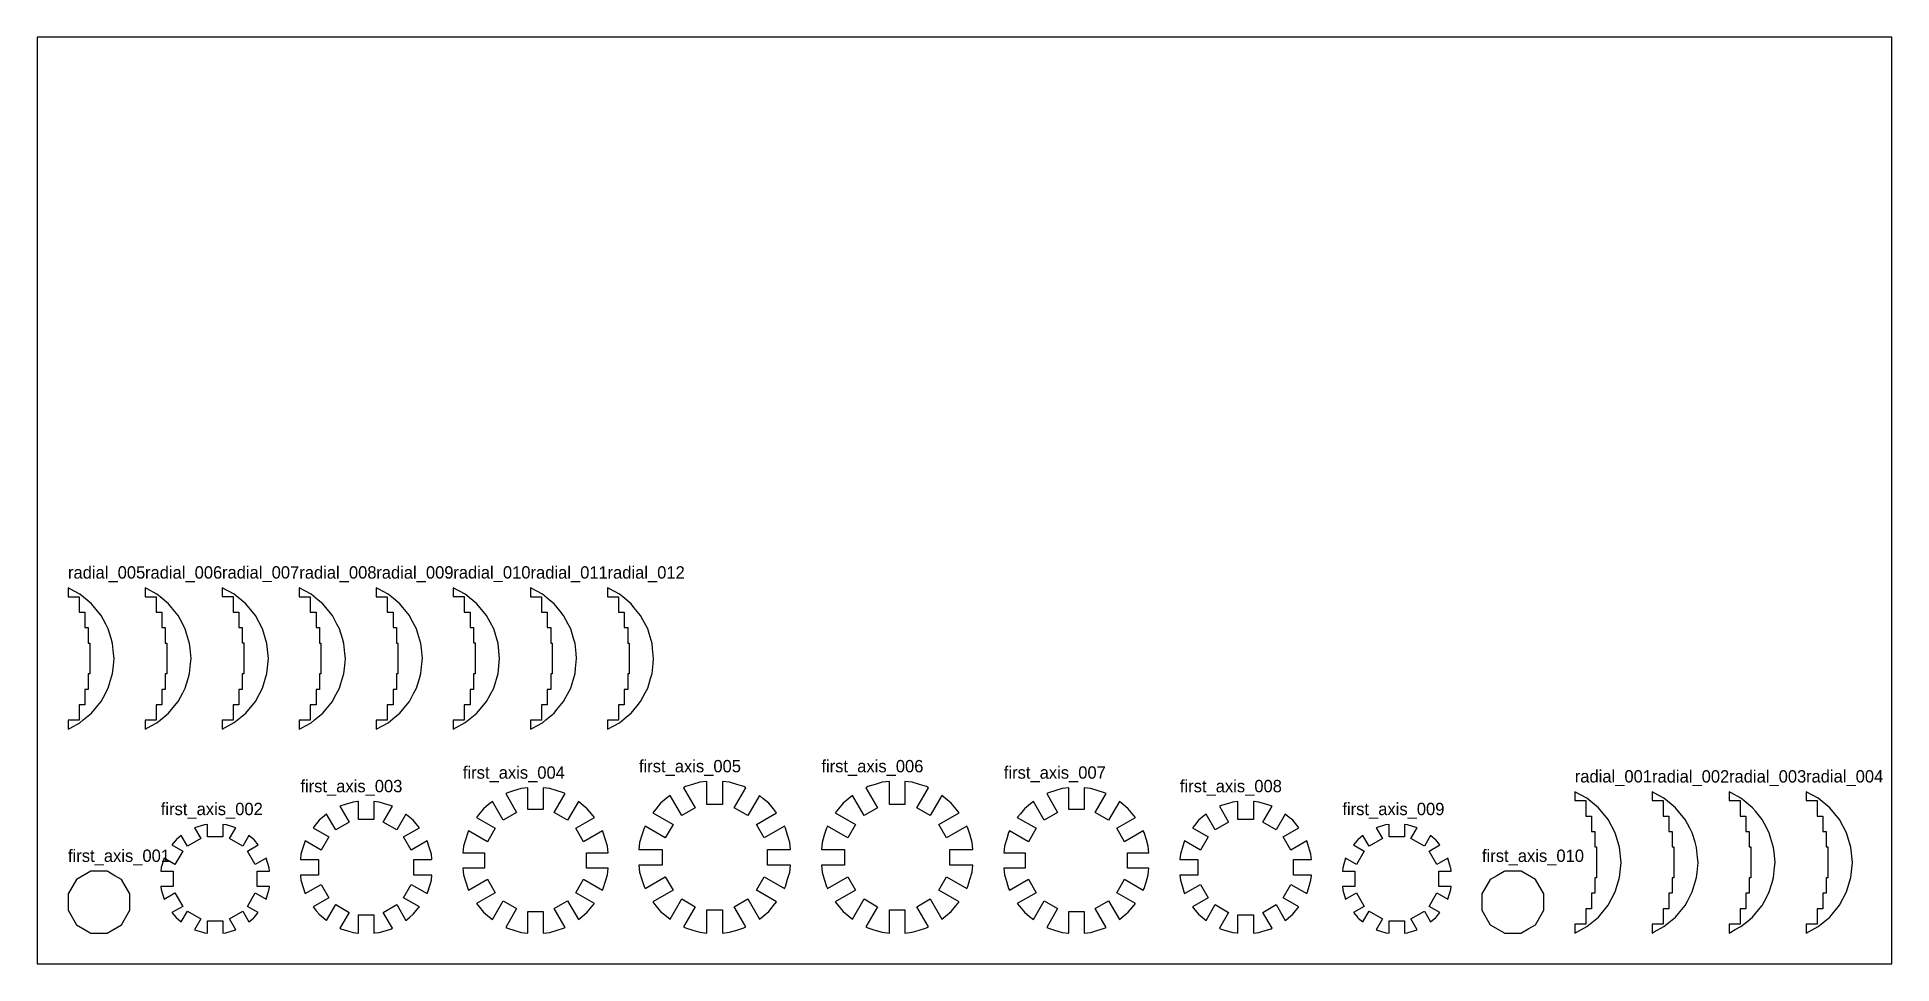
# Model space of a CAD drawing. Header units: metres. Extents: x 0 to 600, y 0 to 300.
import ezdxf

# ---------------------------------------------------------------- set-up
doc = ezdxf.new("R2010")
doc.units = ezdxf.units.M

msp = doc.modelspace()

# ---------------------------------------------------------------- texts
at = {"layer": 'first_axis_001'}
msp.add_text('first_axis_001', height=4, dxfattribs=at).set_placement((10, 33.014101))
at = {"layer": 'first_axis_002'}
msp.add_text('first_axis_002', height=4, dxfattribs=at).set_placement((40.014101, 48.1545))
at = {"layer": 'first_axis_003'}
msp.add_text('first_axis_003', height=4, dxfattribs=at).set_placement((85.168601, 55.56617))
at = {"layer": 'first_axis_004'}
msp.add_text('first_axis_004', height=4, dxfattribs=at).set_placement((137.734771, 59.955608))
at = {"layer": 'first_axis_005'}
msp.add_text('first_axis_005', height=4, dxfattribs=at).set_placement((194.690379, 62.015087))
at = {"layer": 'first_axis_006'}
msp.add_text('first_axis_006', height=4, dxfattribs=at).set_placement((253.705466, 62.015087))
at = {"layer": 'first_axis_007'}
msp.add_text('first_axis_007', height=4, dxfattribs=at).set_placement((312.720552, 59.955608))
at = {"layer": 'first_axis_008'}
msp.add_text('first_axis_008', height=4, dxfattribs=at).set_placement((369.67616, 55.56617))
at = {"layer": 'first_axis_009'}
msp.add_text('first_axis_009', height=4, dxfattribs=at).set_placement((422.242331, 48.1545))
at = {"layer": 'first_axis_010'}
msp.add_text('first_axis_010', height=4, dxfattribs=at).set_placement((467.396831, 33.014101))
at = {"layer": 'radial_001'}
msp.add_text('radial_001', height=4, dxfattribs=at).set_placement((497.410932, 58.723646))
at = {"layer": 'radial_002'}
msp.add_text('radial_002', height=4, dxfattribs=at).set_placement((522.403881, 58.702198))
at = {"layer": 'radial_003'}
msp.add_text('radial_003', height=4, dxfattribs=at).set_placement((547.312653, 58.702198))
at = {"layer": 'radial_004'}
msp.add_text('radial_004', height=4, dxfattribs=at).set_placement((572.221425, 58.723646))
at = {"layer": 'radial_005'}
msp.add_text('radial_005', height=4, dxfattribs=at).set_placement((10, 124.717285))
at = {"layer": 'radial_006'}
msp.add_text('radial_006', height=4, dxfattribs=at).set_placement((34.908772, 124.717285))
at = {"layer": 'radial_007'}
msp.add_text('radial_007', height=4, dxfattribs=at).set_placement((59.817544, 124.738733))
at = {"layer": 'radial_008'}
msp.add_text('radial_008', height=4, dxfattribs=at).set_placement((84.810494, 124.717285))
at = {"layer": 'radial_009'}
msp.add_text('radial_009', height=4, dxfattribs=at).set_placement((109.719265, 124.717285))
at = {"layer": 'radial_010'}
msp.add_text('radial_010', height=4, dxfattribs=at).set_placement((134.628037, 124.738733))
at = {"layer": 'radial_011'}
msp.add_text('radial_011', height=4, dxfattribs=at).set_placement((159.620987, 124.717285))
at = {"layer": 'radial_012'}
msp.add_text('radial_012', height=4, dxfattribs=at).set_placement((184.529759, 124.717285))

# ---------------------------------------------------------------- linework, layer by layer
at = {"layer": 'first_axis_001'}
for p, q in [((17.37142, 30.014101), (12.698127, 27.315973)), ((22.642681, 30.014101), (17.37142, 30.014101)), ((22.834074, 29.903599), (22.642681, 30.014101)), ((12.698127, 27.315973), (10, 22.642681)), ((25.185129, 28.546217), (22.834074, 29.903599)), ((27.315973, 27.315974), (25.185129, 28.546217)), ((30.014101, 22.64268), (27.315973, 27.315974)), ((10, 22.642681), (10, 17.37142)), ((30.014101, 17.37142), (30.014101, 22.64268)), ((10, 17.37142), (12.698127, 12.698127)), ((12.698127, 12.698127), (14.828972, 11.467883)), ((22.64268, 10), (27.315974, 12.698127)), ((27.315974, 12.698127), (30.014101, 17.37142)), ((14.828972, 11.467883), (17.180026, 10.110501)), ((17.180026, 10.110501), (17.37142, 10)), ((17.37142, 10), (22.64268, 10))]:
    msp.add_line(p, q, dxfattribs=at)
at = {"layer": 'first_axis_002'}
for p, q in [((50.953478, 44.099473), (50.941151, 44.095734)), ((50.941151, 44.095734), (52.981032, 40.562556)), ((54.114163, 45.058256), (50.953478, 44.099473)), ((55.091351, 45.1545), (54.114163, 45.058256)), ((55.091351, 41.154053), (55.091351, 45.1545)), ((61.068539, 45.058256), (60.091351, 45.1545)), ((60.091351, 45.1545), (60.091351, 41.154053)), ((61.251416, 45.00278), (61.068539, 45.058256)), ((64.24155, 44.095734), (61.251416, 45.00278)), ((62.201669, 40.562556), (64.24155, 44.095734)), ((44.988248, 40.180353), (43.629592, 38.524827)), ((43.629592, 38.524827), (47.106045, 36.517696)), ((47.106045, 36.517696), (44.606045, 32.187569)), ((45.135975, 40.301589), (44.988248, 40.180353)), ((46.643774, 41.539009), (45.135975, 40.301589)), ((48.650905, 38.062556), (46.643774, 41.539009)), ((52.981032, 40.562556), (48.650905, 38.062556)), ((60.091351, 41.154053), (55.091351, 41.154053)), ((66.531797, 38.062556), (62.201669, 40.562556)), ((68.538927, 41.539009), (66.531797, 38.062556)), ((68.076657, 36.517696), (71.553109, 38.524827)), ((70.576657, 32.187569), (68.076657, 36.517696)), ((70.194454, 40.180353), (68.538927, 41.539009)), ((70.31569, 40.032626), (70.194454, 40.180353)), ((71.553109, 38.524827), (70.31569, 40.032626)), ((40.110345, 31.054438), (40.014101, 30.07725)), ((40.014101, 30.07725), (44.014548, 30.07725)), ((40.165821, 31.237315), (40.110345, 31.054438)), ((41.072867, 34.22745), (40.165821, 31.237315)), ((44.606045, 32.187569), (41.072867, 34.22745)), ((44.014548, 30.07725), (44.014548, 25.07725)), ((74.109834, 34.22745), (70.576657, 32.187569)), ((71.168154, 25.07725), (71.168154, 30.07725)), ((71.168154, 30.07725), (75.168601, 30.07725)), ((74.113573, 34.215123), (74.109834, 34.22745)), ((75.072356, 31.054438), (74.113573, 34.215123)), ((75.168601, 30.07725), (75.072356, 31.054438)), ((44.014548, 25.07725), (40.014101, 25.07725)), ((40.014101, 25.07725), (40.110345, 24.100062)), ((40.110345, 24.100062), (41.069128, 20.939377)), ((75.168601, 25.07725), (71.168154, 25.07725)), ((75.016881, 23.917185), (75.072356, 24.100062)), ((75.072356, 24.100062), (75.168601, 25.07725)), ((41.069128, 20.939377), (41.072867, 20.927051)), ((41.072867, 20.927051), (44.606045, 22.966932)), ((47.106045, 18.636804), (43.629592, 16.629674)), ((44.606045, 22.966932), (47.106045, 18.636804)), ((68.076657, 18.636804), (70.576657, 22.966932)), ((71.553109, 16.629674), (68.076657, 18.636804)), ((70.576657, 22.966932), (74.109834, 20.927051)), ((74.109834, 20.927051), (75.016881, 23.917185)), ((43.629592, 16.629674), (44.867012, 15.121874)), ((44.867012, 15.121874), (44.988248, 14.974147)), ((44.988248, 14.974147), (46.643774, 13.615492)), ((46.643774, 13.615492), (48.650905, 17.091944)), ((48.650905, 17.091944), (52.981032, 14.591944)), ((52.981032, 14.591944), (50.941151, 11.058767)), ((55.091351, 10), (55.091351, 14.000447)), ((55.091351, 14.000447), (60.091351, 14.000447)), ((60.091351, 14.000447), (60.091351, 10)), ((62.201669, 14.591944), (66.531796, 17.091944)), ((64.24155, 11.058767), (62.201669, 14.591944)), ((66.531796, 17.091944), (68.538927, 13.615492)), ((68.538927, 13.615492), (70.046727, 14.852911)), ((70.046727, 14.852911), (70.194454, 14.974147)), ((70.194454, 14.974147), (71.553109, 16.629674)), ((50.941151, 11.058767), (53.931286, 10.15172)), ((53.931286, 10.15172), (54.114163, 10.096245)), ((54.114163, 10.096245), (55.091351, 10)), ((60.091351, 10), (61.068539, 10.096245)), ((61.068539, 10.096245), (64.229224, 11.055028)), ((64.229224, 11.055028), (64.24155, 11.058767))]:
    msp.add_line(p, q, dxfattribs=at)
at = {"layer": 'first_axis_003'}
for p, q in [((93.635152, 48.481973), (92.353164, 47.429873)), ((96.58458, 43.373413), (93.635152, 48.481973)), ((98.212775, 51.173576), (97.93911, 51.027299)), ((97.93911, 51.027299), (100.914707, 45.873413)), ((99.605459, 51.596042), (98.212775, 51.173576)), ((102.251526, 52.398719), (99.605459, 51.596042)), ((103.699869, 52.541368), (102.251526, 52.398719)), ((103.951686, 52.56617), (103.699869, 52.541368)), ((103.951686, 46.712805), (103.951686, 52.56617)), ((110.651847, 52.398719), (108.951686, 52.56617)), ((108.951686, 52.56617), (108.951686, 46.712805)), ((112.044531, 51.976252), (110.651847, 52.398719)), ((111.988665, 45.873413), (114.964262, 51.027299)), ((114.690597, 51.173576), (112.044531, 51.976252)), ((114.964262, 51.027299), (114.690597, 51.173576)), ((119.26822, 48.481973), (116.318792, 43.373413)), ((119.537733, 48.26079), (119.26822, 48.481973)), ((121.675209, 46.506608), (119.537733, 48.26079)), ((89.473982, 44.369132), (89.252798, 44.099619)), ((89.252798, 44.099619), (94.361358, 41.150191)), ((91.228163, 46.506608), (89.473982, 44.369132)), ((92.353164, 47.429873), (91.228163, 46.506608)), ((100.914707, 45.873413), (96.58458, 43.373413)), ((108.951686, 46.712805), (103.951686, 46.712805)), ((116.318792, 43.373413), (111.988665, 45.873413)), ((118.542014, 41.150191), (123.650574, 44.099619)), ((122.598474, 45.381607), (121.675209, 46.506608)), ((123.650574, 44.099619), (122.598474, 45.381607)), ((85.758519, 36.87593), (85.336053, 35.483246)), ((86.561195, 39.521996), (85.758519, 36.87593)), ((86.707472, 39.795661), (86.561195, 39.521996)), ((91.861358, 36.820064), (86.707472, 39.795661)), ((94.361358, 41.150191), (91.861358, 36.820064)), ((121.042014, 36.820064), (118.542014, 41.150191)), ((126.1959, 39.795661), (121.042014, 36.820064)), ((126.342177, 39.521996), (126.1959, 39.795661)), ((126.764643, 38.129312), (126.342177, 39.521996)), ((127.56732, 35.483246), (126.764643, 38.129312)), ((85.336053, 35.483246), (85.168601, 33.783085)), ((85.168601, 33.783085), (91.021966, 33.783085)), ((91.021966, 33.783085), (91.021966, 28.783085)), ((121.881406, 28.783085), (121.881406, 33.783085)), ((121.881406, 33.783085), (127.734771, 33.783085)), ((127.709969, 34.034903), (127.56732, 35.483246)), ((127.734771, 33.783085), (127.709969, 34.034903)), ((91.021966, 28.783085), (85.168601, 28.783085)), ((85.168601, 28.783085), (85.193403, 28.531268)), ((85.193403, 28.531268), (85.336053, 27.082925)), ((85.336053, 27.082925), (86.138729, 24.436858)), ((86.138729, 24.436858), (86.561195, 23.044174)), ((86.707472, 22.770509), (91.861358, 25.746106)), ((91.861358, 25.746106), (94.361358, 21.415979)), ((118.542014, 21.415979), (121.042014, 25.746107)), ((121.042014, 25.746107), (126.1959, 22.770509)), ((127.734771, 28.783085), (121.881406, 28.783085)), ((126.342177, 23.044174), (127.144853, 25.690241)), ((127.144853, 25.690241), (127.56732, 27.082925)), ((127.56732, 27.082925), (127.734771, 28.783085)), ((86.561195, 23.044174), (86.707472, 22.770509)), ((94.361358, 21.415979), (89.252798, 18.466551)), ((89.252798, 18.466551), (90.304898, 17.184563)), ((93.635152, 14.084197), (96.58458, 19.192757)), ((96.58458, 19.192757), (100.914708, 16.692757)), ((111.988665, 16.692757), (116.318792, 19.192757)), ((116.318792, 19.192757), (119.26822, 14.084197)), ((123.650574, 18.466551), (118.542014, 21.415979)), ((121.675209, 16.059562), (123.429391, 18.197038)), ((123.429391, 18.197038), (123.650574, 18.466551)), ((126.1959, 22.770509), (126.342177, 23.044174)), ((90.304898, 17.184563), (91.228163, 16.059562)), ((91.228163, 16.059562), (93.365639, 14.305381)), ((93.365639, 14.305381), (93.635152, 14.084197)), ((100.914708, 16.692757), (97.93911, 11.538871)), ((103.951686, 15.853365), (108.951686, 15.853365)), ((103.951686, 10), (103.951686, 15.853365)), ((108.951686, 15.853365), (108.951686, 10)), ((114.964262, 11.538871), (111.988665, 16.692757)), ((119.26822, 14.084197), (120.550208, 15.136297)), ((120.550208, 15.136297), (121.675209, 16.059562)), ((97.93911, 11.538871), (98.212775, 11.392594)), ((98.212775, 11.392594), (100.858842, 10.589918)), ((100.858842, 10.589918), (102.251526, 10.167452)), ((102.251526, 10.167452), (103.951686, 10)), ((108.951686, 10), (109.203504, 10.024802)), ((109.203504, 10.024802), (110.651847, 10.167452)), ((110.651847, 10.167452), (113.297913, 10.970128)), ((113.297913, 10.970128), (114.690597, 11.392594)), ((114.690597, 11.392594), (114.964262, 11.538871))]:
    msp.add_line(p, q, dxfattribs=at)
at = {"layer": 'first_axis_004'}
for p, q in [((152.133781, 55.395952), (151.607338, 55.114562)), ((151.607338, 55.114562), (155.129266, 49.014404)), ((154.161149, 56.010947), (152.133781, 55.395952)), ((156.584246, 56.745986), (154.161149, 56.010947)), ((158.692638, 56.953644), (156.584246, 56.745986)), ((158.712575, 56.955608), (158.692638, 56.953644)), ((158.712575, 50.004884), (158.712575, 56.955608)), ((165.840904, 56.745986), (163.712575, 56.955608)), ((163.712575, 56.955608), (163.712575, 50.004884)), ((167.868272, 56.130991), (165.840904, 56.745986)), ((167.295884, 49.014404), (170.817812, 55.114562)), ((170.291369, 55.395952), (167.868272, 56.130991)), ((170.817812, 55.114562), (170.291369, 55.395952)), ((142.830786, 48.295864), (142.096551, 47.401197)), ((144.437152, 50.253228), (142.830786, 48.295864)), ((146.074846, 51.597249), (144.437152, 50.253228)), ((147.289182, 52.593828), (146.074846, 51.597249)), ((150.799139, 46.514404), (147.289182, 52.593828)), ((155.129266, 49.014404), (150.799139, 46.514404)), ((163.712575, 50.004884), (158.712575, 50.004884)), ((171.626011, 46.514404), (167.295884, 49.014404)), ((175.135968, 52.593828), (171.626011, 46.514404)), ((176.030636, 51.859593), (175.135968, 52.593828)), ((177.987999, 50.253228), (176.030636, 51.859593)), ((179.332021, 48.615533), (177.987999, 50.253228)), ((180.3286, 47.401197), (179.332021, 48.615533)), ((139.294427, 42.556598), (138.559388, 40.133501)), ((139.575817, 43.083041), (139.294427, 42.556598)), ((145.675975, 39.561113), (139.575817, 43.083041)), ((142.096551, 47.401197), (148.175975, 43.89124)), ((148.175975, 43.89124), (145.675975, 39.561113)), ((174.249175, 43.89124), (180.3286, 47.401197)), ((176.749175, 39.561113), (174.249175, 43.89124)), ((182.849333, 43.083041), (176.749175, 39.561113)), ((183.130723, 42.556598), (182.849333, 43.083041)), ((183.745718, 40.529231), (183.130723, 42.556598)), ((137.944393, 38.106133), (137.734771, 35.977804)), ((138.559388, 40.133501), (137.944393, 38.106133)), ((184.480757, 38.106133), (183.745718, 40.529231)), ((184.688416, 35.997741), (184.480757, 38.106133)), ((137.734771, 35.977804), (144.685496, 35.977804)), ((144.685496, 30.977804), (137.734771, 30.977804)), ((137.734771, 30.977804), (137.736735, 30.957867)), ((137.736735, 30.957867), (137.944393, 28.849475)), ((144.685496, 35.977804), (144.685496, 30.977804)), ((177.739655, 30.977804), (177.739655, 35.977804)), ((177.739655, 35.977804), (184.690379, 35.977804)), ((184.690379, 30.977804), (177.739655, 30.977804)), ((184.480757, 28.849475), (184.690379, 30.977804)), ((184.690379, 35.977804), (184.688416, 35.997741)), ((137.944393, 28.849475), (138.679432, 26.426377)), ((138.679432, 26.426377), (139.294427, 24.39901)), ((139.294427, 24.39901), (139.575817, 23.872567)), ((139.575817, 23.872567), (145.675975, 27.394495)), ((145.675975, 27.394495), (148.175975, 23.064368)), ((174.249175, 23.064368), (176.749175, 27.394495)), ((176.749175, 27.394495), (182.849333, 23.872567)), ((182.849333, 23.872567), (183.130723, 24.39901)), ((183.130723, 24.39901), (183.865762, 26.822107)), ((183.865762, 26.822107), (184.480757, 28.849475)), ((148.175975, 23.064368), (142.096551, 19.554411)), ((142.096551, 19.554411), (143.09313, 18.340075)), ((143.09313, 18.340075), (144.437152, 16.70238)), ((147.289182, 14.36178), (150.799139, 20.441204)), ((150.799139, 20.441204), (155.129266, 17.941204)), ((167.295884, 17.941204), (171.626011, 20.441204)), ((171.626011, 20.441204), (175.135968, 14.361779)), ((180.328599, 19.554411), (174.249175, 23.064368)), ((177.987999, 16.70238), (179.594365, 18.659744)), ((179.594365, 18.659744), (180.328599, 19.554411)), ((144.437152, 16.70238), (146.394515, 15.096015)), ((146.394515, 15.096015), (147.289182, 14.36178)), ((155.129266, 17.941204), (151.607338, 11.841046)), ((158.712575, 10), (158.712575, 16.950724)), ((158.712575, 16.950724), (163.712575, 16.950724)), ((163.712575, 16.950724), (163.712575, 10)), ((170.817812, 11.841046), (167.295884, 17.941204)), ((175.135968, 14.361779), (176.350304, 15.358359)), ((176.350304, 15.358359), (177.987999, 16.70238)), ((151.607338, 11.841046), (152.133781, 11.559656)), ((152.133781, 11.559656), (154.556879, 10.824617)), ((154.556879, 10.824617), (156.584246, 10.209622)), ((156.584246, 10.209622), (158.712575, 10)), ((163.712575, 10), (163.732513, 10.001964)), ((163.732513, 10.001964), (165.840904, 10.209622)), ((165.840904, 10.209622), (168.264002, 10.944661)), ((168.264002, 10.944661), (170.291369, 11.559656)), ((170.291369, 11.559656), (170.817812, 11.841046))]:
    msp.add_line(p, q, dxfattribs=at)
at = {"layer": 'first_axis_005'}
for p, q in [((204.755202, 54.523069), (203.5409, 53.526517)), ((208.528154, 47.988124), (204.755202, 54.523069)), ((209.725064, 57.377047), (209.080021, 57.032264)), ((209.080021, 57.032264), (212.858281, 50.488125)), ((212.010966, 58.070467), (209.725064, 57.377047)), ((214.368701, 58.785678), (212.010966, 58.070467)), ((216.697922, 59.015086), (214.368701, 58.785678)), ((216.697922, 51.549493), (216.697922, 59.015086)), ((224.027144, 58.785678), (221.697922, 59.015087)), ((221.697922, 59.015087), (221.697922, 51.549493)), ((226.313045, 58.092258), (224.027144, 58.785678)), ((225.537564, 50.488125), (229.315825, 57.032264)), ((228.670781, 57.377047), (226.313045, 58.092258)), ((229.315825, 57.032264), (228.670781, 57.377047)), ((233.640643, 54.523069), (229.867691, 47.988125)), ((234.796918, 53.574139), (233.640643, 54.523069)), ((200.131327, 50.106539), (199.182397, 48.950264)), ((199.182397, 48.950264), (205.717341, 45.177312)), ((201.694363, 52.011103), (200.131327, 50.106539)), ((203.5409, 53.526517), (201.694363, 52.011103)), ((212.858281, 50.488125), (208.528154, 47.988124)), ((221.697922, 51.549493), (216.697922, 51.549493)), ((229.867691, 47.988125), (225.537564, 50.488125)), ((232.678504, 45.177312), (239.213448, 48.950264)), ((236.701482, 52.011103), (234.796918, 53.574139)), ((238.216896, 50.164566), (236.701482, 52.011103)), ((239.213448, 48.950264), (238.216896, 50.164566)), ((196.328419, 43.980402), (195.613208, 41.622666)), ((196.673202, 44.625445), (196.328419, 43.980402)), ((203.217341, 40.847185), (196.673202, 44.625445)), ((205.717341, 45.177312), (203.217341, 40.847185)), ((235.178504, 40.847185), (232.678504, 45.177312)), ((241.722643, 44.625445), (235.178504, 40.847185)), ((242.067426, 43.980402), (241.722643, 44.625445)), ((242.760846, 41.6945), (242.067426, 43.980402)), ((194.919788, 39.336765), (194.690379, 37.007543)), ((194.690379, 37.007543), (202.155973, 37.007543)), ((195.613208, 41.622666), (194.919788, 39.336765)), ((202.155973, 37.007543), (202.155973, 32.007543)), ((236.239872, 32.007543), (236.239872, 37.007543)), ((236.239872, 37.007543), (243.705466, 37.007543)), ((243.476057, 39.336765), (242.760846, 41.6945)), ((243.705466, 37.007543), (243.476057, 39.336765)), ((202.155973, 32.007543), (194.690379, 32.007543)), ((194.690379, 32.007543), (194.919788, 29.678322)), ((243.705466, 32.007543), (236.239872, 32.007543)), ((243.476057, 29.678322), (243.705466, 32.007543)), ((194.919788, 29.678322), (195.634999, 27.320586)), ((195.634999, 27.320586), (196.328419, 25.034685)), ((196.328419, 25.034685), (196.673202, 24.389641)), ((196.673202, 24.389641), (203.217341, 28.167902)), ((203.217341, 28.167902), (205.717341, 23.837775)), ((232.678504, 23.837775), (235.178504, 28.167902)), ((235.178504, 28.167902), (241.722643, 24.389641)), ((241.722643, 24.389641), (242.067426, 25.034685)), ((242.067426, 25.034685), (242.782637, 27.39242)), ((242.782637, 27.39242), (243.476057, 29.678322)), ((205.717341, 23.837775), (199.182397, 20.064823)), ((199.182397, 20.064823), (200.178949, 18.850521)), ((200.178949, 18.850521), (201.694363, 17.003984)), ((204.755202, 14.492018), (208.528154, 21.026962)), ((208.528154, 21.026962), (212.858281, 18.526962)), ((212.858281, 18.526962), (209.08002, 11.982823)), ((225.537564, 18.526962), (229.867691, 21.026962)), ((229.315824, 11.982823), (225.537564, 18.526962)), ((229.867691, 21.026962), (233.640643, 14.492018)), ((239.213448, 20.064823), (232.678504, 23.837775)), ((236.701482, 17.003984), (238.264518, 18.908548)), ((238.264518, 18.908548), (239.213448, 20.064823)), ((201.694363, 17.003984), (203.598927, 15.440948)), ((203.598927, 15.440948), (204.755202, 14.492018)), ((216.697922, 17.465594), (221.697922, 17.465594)), ((216.697922, 10), (216.697922, 17.465594)), ((221.697922, 17.465594), (221.697922, 10)), ((233.640643, 14.492018), (234.854945, 15.48857)), ((234.854945, 15.48857), (236.701482, 17.003984)), ((209.08002, 11.982823), (209.725064, 11.63804)), ((209.725064, 11.63804), (212.0828, 10.922829)), ((212.0828, 10.922829), (214.368701, 10.229408)), ((214.368701, 10.229408), (216.697922, 10)), ((221.697922, 10), (224.027144, 10.229408)), ((224.027144, 10.229408), (226.384879, 10.944619)), ((226.384879, 10.944619), (228.670781, 11.63804)), ((228.670781, 11.63804), (229.315824, 11.982823))]:
    msp.add_line(p, q, dxfattribs=at)
at = {"layer": 'first_axis_006'}
for p, q in [((263.770289, 54.523069), (262.614014, 53.574139)), ((267.543241, 47.988125), (263.770289, 54.523069)), ((268.740151, 57.377047), (268.095107, 57.032264)), ((268.095107, 57.032264), (271.873368, 50.488125)), ((271.097886, 58.092258), (268.740151, 57.377047)), ((273.383788, 58.785678), (271.097886, 58.092258)), ((275.713009, 59.015087), (273.383788, 58.785678)), ((275.713009, 51.549493), (275.713009, 59.015087)), ((283.04223, 58.785678), (280.713009, 59.015086)), ((280.713009, 59.015086), (280.713009, 51.549493)), ((285.399966, 58.070467), (283.04223, 58.785678)), ((284.552651, 50.488125), (288.330911, 57.032264)), ((287.685867, 57.377047), (285.399966, 58.070467)), ((288.330911, 57.032264), (287.685867, 57.377047)), ((292.65573, 54.523069), (288.882778, 47.988124)), ((293.870031, 53.526517), (292.65573, 54.523069)), ((259.194036, 50.164566), (258.197483, 48.950264)), ((258.197483, 48.950264), (264.732428, 45.177312)), ((260.70945, 52.011103), (259.194036, 50.164566)), ((262.614014, 53.574139), (260.70945, 52.011103)), ((271.873368, 50.488125), (267.543241, 47.988125)), ((280.713009, 51.549493), (275.713009, 51.549493)), ((288.882778, 47.988124), (284.552651, 50.488125)), ((291.69359, 45.177312), (298.228535, 48.950264)), ((295.716568, 52.011103), (293.870031, 53.526517)), ((297.279604, 50.106539), (295.716568, 52.011103)), ((298.228535, 48.950264), (297.279604, 50.106539)), ((255.343506, 43.980402), (254.650085, 41.6945)), ((255.688289, 44.625445), (255.343506, 43.980402)), ((262.232428, 40.847185), (255.688289, 44.625445)), ((264.732428, 45.177312), (262.232428, 40.847185)), ((294.19359, 40.847185), (291.69359, 45.177312)), ((300.737729, 44.625445), (294.19359, 40.847185)), ((301.082512, 43.980402), (300.737729, 44.625445)), ((301.797723, 41.622666), (301.082512, 43.980402)), ((253.934874, 39.336765), (253.705466, 37.007543)), ((253.705466, 37.007543), (261.17106, 37.007543)), ((254.650085, 41.6945), (253.934874, 39.336765)), ((261.17106, 37.007543), (261.17106, 32.007543)), ((295.254958, 32.007543), (295.254958, 37.007543)), ((295.254958, 37.007543), (302.720552, 37.007543)), ((302.491144, 39.336765), (301.797723, 41.622666)), ((302.720552, 37.007543), (302.491144, 39.336765)), ((261.17106, 32.007543), (253.705466, 32.007543)), ((253.705466, 32.007543), (253.934874, 29.678322)), ((302.720552, 32.007543), (295.254958, 32.007543)), ((302.491144, 29.678322), (302.720552, 32.007543)), ((253.934874, 29.678322), (254.628295, 27.39242)), ((254.628295, 27.39242), (255.343506, 25.034685)), ((255.343506, 25.034685), (255.688289, 24.389641)), ((255.688289, 24.389641), (262.232428, 28.167902)), ((262.232428, 28.167902), (264.732428, 23.837775)), ((291.69359, 23.837775), (294.19359, 28.167902)), ((294.19359, 28.167902), (300.737729, 24.389641)), ((300.737729, 24.389641), (301.082512, 25.034685)), ((301.082512, 25.034685), (301.775933, 27.320586)), ((301.775933, 27.320586), (302.491144, 29.678322)), ((264.732428, 23.837775), (258.197483, 20.064823)), ((258.197483, 20.064823), (259.146414, 18.908548)), ((259.146414, 18.908548), (260.70945, 17.003984)), ((263.770289, 14.492018), (267.543241, 21.026962)), ((267.543241, 21.026962), (271.873368, 18.526962)), ((271.873368, 18.526962), (268.095107, 11.982823)), ((284.552651, 18.526962), (288.882778, 21.026962)), ((288.330911, 11.982823), (284.552651, 18.526962)), ((288.882778, 21.026962), (292.65573, 14.492018)), ((298.228535, 20.064823), (291.69359, 23.837775)), ((295.716568, 17.003984), (297.231982, 18.850521)), ((297.231982, 18.850521), (298.228535, 20.064823)), ((260.70945, 17.003984), (262.555987, 15.48857)), ((262.555987, 15.48857), (263.770289, 14.492018)), ((275.713009, 10), (275.713009, 17.465594)), ((275.713009, 17.465594), (280.713009, 17.465594)), ((280.713009, 17.465594), (280.713009, 10)), ((292.65573, 14.492018), (293.812004, 15.440948)), ((293.812004, 15.440948), (295.716568, 17.003984)), ((268.095107, 11.982823), (268.740151, 11.63804)), ((268.740151, 11.63804), (271.026052, 10.944619)), ((271.026052, 10.944619), (273.383788, 10.229408)), ((273.383788, 10.229408), (275.713009, 10)), ((280.713009, 10), (283.04223, 10.229408)), ((283.04223, 10.229408), (285.328132, 10.922829)), ((285.328132, 10.922829), (287.685867, 11.63804)), ((287.685867, 11.63804), (288.330911, 11.982823))]:
    msp.add_line(p, q, dxfattribs=at)
at = {"layer": 'first_axis_007'}
for p, q in [((327.119562, 55.395952), (326.59312, 55.114562)), ((326.59312, 55.114562), (330.115048, 49.014404)), ((329.54266, 56.130991), (327.119562, 55.395952)), ((331.570027, 56.745986), (329.54266, 56.130991)), ((333.698356, 56.955608), (331.570027, 56.745986)), ((333.698356, 50.004884), (333.698356, 56.955608)), ((338.718294, 56.953644), (338.698356, 56.955608)), ((338.698356, 56.955608), (338.698356, 50.004884)), ((340.826686, 56.745986), (338.718294, 56.953644)), ((343.249783, 56.010947), (340.826686, 56.745986)), ((342.281665, 49.014404), (345.803593, 55.114562)), ((345.27715, 55.395952), (343.249783, 56.010947)), ((345.803593, 55.114562), (345.27715, 55.395952)), ((318.078911, 48.615533), (317.082332, 47.401197)), ((319.422933, 50.253228), (318.078911, 48.615533)), ((321.380296, 51.859593), (319.422933, 50.253228)), ((322.274963, 52.593828), (321.380296, 51.859593)), ((325.78492, 46.514404), (322.274963, 52.593828)), ((330.115048, 49.014404), (325.78492, 46.514404)), ((338.698356, 50.004884), (333.698356, 50.004884)), ((346.611792, 46.514404), (342.281665, 49.014404)), ((350.12175, 52.593828), (346.611792, 46.514404)), ((351.336085, 51.597249), (350.12175, 52.593828)), ((352.97378, 50.253228), (351.336085, 51.597249)), ((354.580146, 48.295864), (352.97378, 50.253228)), ((355.314381, 47.401197), (354.580146, 48.295864)), ((314.280208, 42.556598), (313.665213, 40.529231)), ((314.561598, 43.083041), (314.280208, 42.556598)), ((320.661756, 39.561113), (314.561598, 43.083041)), ((317.082332, 47.401197), (323.161756, 43.89124)), ((323.161756, 43.89124), (320.661756, 39.561113)), ((349.234956, 43.89124), (355.314381, 47.401197)), ((351.734956, 39.561113), (349.234956, 43.89124)), ((357.835115, 43.083041), (351.734956, 39.561113)), ((358.116504, 42.556598), (357.835115, 43.083041)), ((358.851543, 40.133501), (358.116504, 42.556598)), ((312.930175, 38.106133), (312.722516, 35.997741)), ((313.665213, 40.529231), (312.930175, 38.106133)), ((359.466538, 38.106133), (358.851543, 40.133501)), ((359.67616, 35.977804), (359.466538, 38.106133)), ((312.722516, 35.997741), (312.720552, 35.977804)), ((312.720552, 35.977804), (319.671277, 35.977804)), ((319.671277, 30.977804), (312.720553, 30.977804)), ((312.720553, 30.977804), (312.930175, 28.849475)), ((319.671277, 35.977804), (319.671277, 30.977804)), ((352.725436, 30.977804), (352.725436, 35.977804)), ((352.725436, 35.977804), (359.67616, 35.977804)), ((359.67616, 30.977804), (352.725436, 30.977804)), ((359.466538, 28.849475), (359.674197, 30.957867)), ((359.674197, 30.957867), (359.67616, 30.977804)), ((312.930175, 28.849475), (313.54517, 26.822107)), ((313.54517, 26.822107), (314.280208, 24.39901)), ((314.280208, 24.39901), (314.561598, 23.872567)), ((314.561598, 23.872567), (320.661756, 27.394495)), ((320.661756, 27.394495), (323.161756, 23.064368)), ((349.234956, 23.064368), (351.734956, 27.394495)), ((351.734956, 27.394495), (357.835114, 23.872567)), ((357.835114, 23.872567), (358.116504, 24.39901)), ((358.116504, 24.39901), (358.731499, 26.426377)), ((358.731499, 26.426377), (359.466538, 28.849475)), ((323.161756, 23.064368), (317.082332, 19.554411)), ((317.082332, 19.554411), (317.816567, 18.659744)), ((317.816567, 18.659744), (319.422933, 16.70238)), ((322.274963, 14.361779), (325.784921, 20.441204)), ((325.784921, 20.441204), (330.115048, 17.941204)), ((342.281665, 17.941204), (346.611792, 20.441204)), ((346.611792, 20.441204), (350.121749, 14.36178)), ((355.314381, 19.554411), (349.234956, 23.064368)), ((352.97378, 16.70238), (354.317802, 18.340075)), ((354.317802, 18.340075), (355.314381, 19.554411)), ((319.422933, 16.70238), (321.060627, 15.358359)), ((321.060627, 15.358359), (322.274963, 14.361779)), ((330.115048, 17.941204), (326.59312, 11.841046)), ((333.698356, 16.950724), (338.698356, 16.950724)), ((333.698356, 10), (333.698356, 16.950724)), ((338.698356, 16.950724), (338.698356, 10)), ((345.803593, 11.841046), (342.281665, 17.941204)), ((350.121749, 14.36178), (351.016417, 15.096015)), ((351.016417, 15.096015), (352.97378, 16.70238)), ((326.59312, 11.841046), (327.119562, 11.559656)), ((327.119562, 11.559656), (329.14693, 10.944661)), ((329.14693, 10.944661), (331.570027, 10.209622)), ((331.570027, 10.209622), (333.678419, 10.001964)), ((333.678419, 10.001964), (333.698356, 10)), ((338.698356, 10), (340.826686, 10.209622)), ((340.826686, 10.209622), (342.854053, 10.824617)), ((342.854053, 10.824617), (345.27715, 11.559656)), ((345.27715, 11.559656), (345.803593, 11.841046))]:
    msp.add_line(p, q, dxfattribs=at)
at = {"layer": 'first_axis_008'}
for p, q in [((377.873198, 48.26079), (375.735722, 46.506608)), ((378.142711, 48.481973), (377.873198, 48.26079)), ((381.09214, 43.373413), (378.142711, 48.481973)), ((382.720334, 51.173576), (382.446669, 51.027299)), ((382.446669, 51.027299), (385.422267, 45.873413)), ((385.366401, 51.976252), (382.720334, 51.173576)), ((386.759085, 52.398719), (385.366401, 51.976252)), ((388.459245, 52.56617), (386.759085, 52.398719)), ((388.459245, 46.712805), (388.459245, 52.56617)), ((393.711063, 52.541368), (393.459245, 52.56617)), ((393.459245, 52.56617), (393.459245, 46.712805)), ((395.159406, 52.398719), (393.711063, 52.541368)), ((397.805473, 51.596042), (395.159406, 52.398719)), ((396.496224, 45.873413), (399.471821, 51.027299)), ((399.198157, 51.173576), (397.805473, 51.596042)), ((399.471821, 51.027299), (399.198157, 51.173576)), ((403.775779, 48.481973), (400.826351, 43.373413)), ((405.057767, 47.429873), (403.775779, 48.481973)), ((374.812457, 45.381607), (373.760358, 44.099619)), ((373.760358, 44.099619), (378.868917, 41.150191)), ((375.735722, 46.506608), (374.812457, 45.381607)), ((385.422267, 45.873413), (381.09214, 43.373413)), ((393.459245, 46.712805), (388.459245, 46.712805)), ((400.826351, 43.373413), (396.496224, 45.873413)), ((403.049574, 41.150191), (408.158133, 44.099619)), ((406.182769, 46.506608), (405.057767, 47.429873)), ((407.93695, 44.369132), (406.182769, 46.506608)), ((408.158133, 44.099619), (407.93695, 44.369132)), ((370.646288, 38.129312), (369.843612, 35.483246)), ((371.068754, 39.521996), (370.646288, 38.129312)), ((371.215031, 39.795661), (371.068754, 39.521996)), ((376.368917, 36.820064), (371.215031, 39.795661)), ((378.868917, 41.150191), (376.368917, 36.820064)), ((405.549574, 36.820064), (403.049574, 41.150191)), ((410.70346, 39.795661), (405.549574, 36.820064)), ((410.849736, 39.521996), (410.70346, 39.795661)), ((411.652413, 36.87593), (410.849736, 39.521996)), ((412.074879, 35.483246), (411.652413, 36.87593)), ((369.700963, 34.034903), (369.676161, 33.783085)), ((369.676161, 33.783085), (375.529525, 33.783085)), ((369.843612, 35.483246), (369.700963, 34.034903)), ((375.529525, 33.783085), (375.529525, 28.783085)), ((406.388966, 28.783085), (406.388966, 33.783085)), ((406.388966, 33.783085), (412.242331, 33.783085)), ((412.242331, 33.783085), (412.074879, 35.483246)), ((375.529525, 28.783085), (369.67616, 28.783085)), ((369.67616, 28.783085), (369.843612, 27.082925)), ((369.843612, 27.082925), (370.266078, 25.690241)), ((370.266078, 25.690241), (371.068754, 23.044174)), ((371.215031, 22.770509), (376.368917, 25.746107)), ((376.368917, 25.746107), (378.868917, 21.415979)), ((403.049574, 21.415979), (405.549574, 25.746106)), ((405.549574, 25.746106), (410.70346, 22.770509)), ((412.24233, 28.783085), (406.388966, 28.783085)), ((410.849736, 23.044174), (411.272203, 24.436858)), ((411.272203, 24.436858), (412.074879, 27.082925)), ((412.074879, 27.082925), (412.217528, 28.531268)), ((412.217528, 28.531268), (412.24233, 28.783085)), ((371.068754, 23.044174), (371.215031, 22.770509)), ((378.868917, 21.415979), (373.760357, 18.466551)), ((373.760357, 18.466551), (373.981541, 18.197038)), ((373.981541, 18.197038), (375.735722, 16.059562)), ((378.142712, 14.084197), (381.09214, 19.192757)), ((381.09214, 19.192757), (385.422267, 16.692757)), ((396.496224, 16.692757), (400.826351, 19.192757)), ((400.826351, 19.192757), (403.775779, 14.084197)), ((408.158133, 18.466551), (403.049574, 21.415979)), ((407.106033, 17.184563), (408.158133, 18.466551)), ((410.70346, 22.770509), (410.849736, 23.044174)), ((375.735722, 16.059562), (376.860724, 15.136297)), ((376.860724, 15.136297), (378.142712, 14.084197)), ((385.422267, 16.692757), (382.446669, 11.538871)), ((388.459245, 10), (388.459245, 15.853365)), ((388.459245, 15.853365), (393.459245, 15.853365)), ((393.459245, 15.853365), (393.459245, 10)), ((399.471821, 11.538871), (396.496224, 16.692757)), ((403.775779, 14.084197), (404.045292, 14.305381)), ((404.045292, 14.305381), (406.182769, 16.059562)), ((406.182769, 16.059562), (407.106033, 17.184563)), ((382.446669, 11.538871), (382.720334, 11.392594)), ((382.720334, 11.392594), (384.113018, 10.970128)), ((384.113018, 10.970128), (386.759085, 10.167452)), ((386.759085, 10.167452), (388.207428, 10.024802)), ((388.207428, 10.024802), (388.459245, 10)), ((393.459245, 10), (395.159406, 10.167452)), ((395.159406, 10.167452), (396.55209, 10.589918)), ((396.55209, 10.589918), (399.198157, 11.392594)), ((399.198157, 11.392594), (399.471821, 11.538871))]:
    msp.add_line(p, q, dxfattribs=at)
at = {"layer": 'first_axis_009'}
for p, q in [((436.159516, 45.00278), (433.169381, 44.095734)), ((433.169381, 44.095734), (435.209262, 40.562556)), ((436.342393, 45.058256), (436.159516, 45.00278)), ((437.319581, 45.1545), (436.342393, 45.058256)), ((437.319581, 41.154053), (437.319581, 45.1545)), ((443.296769, 45.058256), (442.319581, 45.1545)), ((442.319581, 45.1545), (442.319581, 41.154053)), ((446.457454, 44.099473), (443.296769, 45.058256)), ((444.429899, 40.562556), (446.46978, 44.095734)), ((446.46978, 44.095734), (446.457454, 44.099473)), ((427.095242, 40.032626), (425.857822, 38.524827)), ((425.857822, 38.524827), (429.334275, 36.517696)), ((429.334275, 36.517696), (426.834275, 32.187569)), ((427.216478, 40.180353), (427.095242, 40.032626)), ((428.872004, 41.539009), (427.216478, 40.180353)), ((430.879135, 38.062556), (428.872004, 41.539009)), ((435.209262, 40.562556), (430.879135, 38.062556)), ((442.319581, 41.154053), (437.319581, 41.154053)), ((448.760026, 38.062556), (444.429899, 40.562556)), ((450.767157, 41.539009), (448.760026, 38.062556)), ((450.304887, 36.517696), (453.781339, 38.524827)), ((452.804887, 32.187569), (450.304887, 36.517696)), ((452.274957, 40.301589), (450.767157, 41.539009)), ((452.422684, 40.180353), (452.274957, 40.301589)), ((453.781339, 38.524827), (452.422684, 40.180353)), ((422.338575, 31.054438), (422.242331, 30.07725)), ((422.242331, 30.07725), (426.242778, 30.07725)), ((423.297358, 34.215123), (422.338575, 31.054438)), ((423.301097, 34.22745), (423.297358, 34.215123)), ((426.834275, 32.187569), (423.301097, 34.22745)), ((426.242778, 30.07725), (426.242778, 25.07725)), ((456.338064, 34.22745), (452.804887, 32.187569)), ((453.396384, 25.07725), (453.396384, 30.07725)), ((453.396384, 30.07725), (457.396831, 30.07725)), ((457.245111, 31.237315), (456.338064, 34.22745)), ((457.300586, 31.054438), (457.245111, 31.237315)), ((457.396831, 30.07725), (457.300586, 31.054438)), ((426.242778, 25.07725), (422.242331, 25.07725)), ((422.242331, 25.07725), (422.338575, 24.100062)), ((422.338575, 24.100062), (422.394051, 23.917185)), ((457.396831, 25.07725), (453.396384, 25.07725)), ((456.341803, 20.939377), (457.300586, 24.100062)), ((457.300586, 24.100062), (457.396831, 25.07725)), ((422.394051, 23.917185), (423.301097, 20.927051)), ((423.301097, 20.927051), (426.834275, 22.966932)), ((429.334275, 18.636804), (425.857822, 16.629674)), ((426.834275, 22.966932), (429.334275, 18.636804)), ((450.304887, 18.636804), (452.804887, 22.966932)), ((453.781339, 16.629674), (450.304887, 18.636804)), ((452.804887, 22.966932), (456.338064, 20.927051)), ((456.338064, 20.927051), (456.341803, 20.939377)), ((425.857822, 16.629674), (427.216478, 14.974147)), ((427.216478, 14.974147), (427.364205, 14.852911)), ((427.364205, 14.852911), (428.872004, 13.615492)), ((428.872004, 13.615492), (430.879135, 17.091944)), ((430.879135, 17.091944), (435.209262, 14.591944)), ((435.209262, 14.591944), (433.169381, 11.058767)), ((437.319581, 10), (437.319581, 14.000447)), ((437.319581, 14.000447), (442.319581, 14.000447)), ((442.319581, 14.000447), (442.319581, 10)), ((444.429899, 14.591944), (448.760026, 17.091944)), ((446.46978, 11.058767), (444.429899, 14.591944)), ((448.760026, 17.091944), (450.767157, 13.615492)), ((450.767157, 13.615492), (452.422684, 14.974147)), ((452.422684, 14.974147), (452.54392, 15.121874)), ((452.54392, 15.121874), (453.781339, 16.629674)), ((433.169381, 11.058767), (433.181707, 11.055028)), ((433.181707, 11.055028), (436.342393, 10.096245)), ((436.342393, 10.096245), (437.319581, 10)), ((442.319581, 10), (443.296769, 10.096245)), ((443.296769, 10.096245), (443.479646, 10.15172)), ((443.479646, 10.15172), (446.46978, 11.058767))]:
    msp.add_line(p, q, dxfattribs=at)
at = {"layer": 'first_axis_010'}
for p, q in [((474.768251, 30.014101), (474.576857, 29.903599)), ((480.039511, 30.014101), (474.768251, 30.014101)), ((484.712805, 27.315973), (480.039511, 30.014101)), ((470.094958, 27.315974), (467.396831, 22.64268)), ((472.225803, 28.546217), (470.094958, 27.315974)), ((474.576857, 29.903599), (472.225803, 28.546217)), ((487.410932, 22.642681), (484.712805, 27.315973)), ((467.396831, 22.64268), (467.396831, 17.37142)), ((487.410932, 17.37142), (487.410932, 22.642681)), ((467.396831, 17.37142), (470.094958, 12.698127)), ((470.094958, 12.698127), (474.768251, 10)), ((482.58196, 11.467883), (484.712804, 12.698127)), ((484.712804, 12.698127), (487.410932, 17.37142)), ((474.768251, 10), (480.039512, 10)), ((480.039512, 10), (480.230905, 10.110501)), ((480.230905, 10.110501), (482.58196, 11.467883))]:
    msp.add_line(p, q, dxfattribs=at)
at = {"layer": 'radial_001'}
for p, q in [((501.293137, 53.648564), (497.410932, 55.723646)), ((497.410932, 55.723646), (497.410932, 52.861823)), ((497.410932, 52.861823), (500.980684, 52.861823)), ((500.980684, 52.861823), (500.980684, 47.861823)), ((505.081551, 50.539493), (501.293137, 53.648564)), ((508.190623, 46.751079), (505.081551, 50.539493)), ((500.980684, 47.861823), (502.833602, 47.861823)), ((502.833602, 47.861823), (502.833602, 42.861823)), ((502.833602, 42.861823), (503.930961, 42.861823)), ((503.930961, 42.861823), (503.930961, 37.861823)), ((510.50087, 42.428909), (508.190623, 46.751079)), ((511.923514, 37.739081), (510.50087, 42.428909)), ((503.930961, 37.861823), (504.445831, 37.861823)), ((504.445831, 37.861823), (504.445831, 27.861823)), ((512.403881, 32.861823), (511.923514, 37.739081)), ((511.923514, 27.984565), (512.403881, 32.861823)), ((504.445831, 27.861823), (503.930961, 27.861823)), ((503.930961, 27.861823), (503.930961, 22.861823)), ((510.50087, 23.294737), (511.923514, 27.984565)), ((503.930961, 22.861823), (502.833602, 22.861823)), ((502.833602, 22.861823), (502.833602, 17.861823)), ((505.081551, 15.184153), (508.190623, 18.972567)), ((508.190623, 18.972567), (510.50087, 23.294737)), ((500.980684, 12.861823), (497.410932, 12.861823)), ((497.410932, 12.861823), (497.410932, 10)), ((497.410932, 10), (501.293137, 12.075082)), ((502.833602, 17.861823), (500.980684, 17.861823)), ((500.980684, 17.861823), (500.980684, 12.861823)), ((501.293137, 12.075082), (505.081551, 15.184153))]:
    msp.add_line(p, q, dxfattribs=at)
at = {"layer": 'radial_002'}
for p, q in [((524.43717, 54.610709), (522.403881, 55.702198)), ((522.403881, 55.702198), (522.403881, 52.851099)), ((526.249486, 53.637841), (524.43717, 54.610709)), ((522.403881, 52.851099), (525.970471, 52.851099)), ((525.970471, 52.851099), (525.970471, 47.851099)), ((528.55277, 51.739454), (526.249486, 53.637841)), ((530.021678, 50.528769), (528.55277, 51.739454)), ((531.969675, 48.144918), (530.021678, 50.528769)), ((533.117434, 46.740355), (531.969675, 48.144918)), ((525.970471, 47.851099), (527.823791, 47.851099)), ((527.823791, 47.851099), (527.823791, 42.851099)), ((527.823791, 42.851099), (528.916451, 42.851099)), ((528.916451, 42.851099), (528.916451, 37.851099)), ((534.595087, 43.963971), (533.117434, 46.740355)), ((535.417789, 42.418185), (534.595087, 43.963971)), ((536.342471, 39.356812), (535.417789, 42.418185)), ((528.916451, 37.851099), (529.429117, 37.851099)), ((529.429117, 37.851099), (529.429117, 32.851099)), ((536.834342, 37.728357), (536.342471, 39.356812)), ((537.150918, 34.500286), (536.834342, 37.728357)), ((529.429117, 32.851099), (529.429116, 32.851099)), ((529.429116, 32.851099), (529.429116, 27.851099)), ((536.99195, 29.580943), (537.312653, 32.851099)), ((537.312653, 32.851099), (537.150918, 34.500286)), ((529.429116, 27.851099), (528.916451, 27.851099)), ((528.916451, 27.851099), (528.916451, 22.851099)), ((535.417789, 23.284013), (535.87201, 24.787817)), ((535.87201, 24.787817), (536.834342, 27.973841)), ((536.834342, 27.973841), (536.99195, 29.580943)), ((528.916451, 22.851099), (527.823791, 22.851099)), ((527.823791, 22.851099), (527.823791, 17.851099)), ((530.946691, 16.305409), (533.117434, 18.961844)), ((533.117434, 18.961844), (533.832381, 20.305166)), ((533.832381, 20.305166), (535.417789, 23.284013)), ((525.970471, 12.851099), (522.403881, 12.851099)), ((522.403881, 12.851099), (522.403881, 10)), ((523.050082, 10.346887), (526.249486, 12.064358)), ((527.823791, 17.851099), (525.970471, 17.851099)), ((525.970471, 17.851099), (525.970471, 12.851099)), ((526.249486, 12.064358), (527.315057, 12.94261)), ((527.315057, 12.94261), (530.021678, 15.17343)), ((530.021678, 15.17343), (530.946691, 16.305409)), ((522.403881, 10), (523.050082, 10.346887))]:
    msp.add_line(p, q, dxfattribs=at)
at = {"layer": 'radial_003'}
for p, q in [((547.958854, 55.355312), (547.312653, 55.702198)), ((547.312653, 55.702198), (547.312653, 52.851099)), ((551.158258, 53.637841), (547.958854, 55.355312)), ((547.312653, 52.851099), (550.879243, 52.851099)), ((550.879243, 52.851099), (550.879243, 47.851099)), ((552.223829, 52.759588), (551.158258, 53.637841)), ((554.93045, 50.528769), (552.223829, 52.759588)), ((555.855463, 49.396789), (554.93045, 50.528769)), ((558.026206, 46.740355), (555.855463, 49.396789)), ((550.879243, 47.851099), (552.732563, 47.851099)), ((552.732563, 47.851099), (552.732563, 42.851099)), ((552.732563, 42.851099), (553.825223, 42.851099)), ((553.825223, 42.851099), (553.825223, 37.851099)), ((558.741153, 45.397033), (558.026206, 46.740355)), ((560.326561, 42.418185), (558.741153, 45.397033)), ((560.780782, 40.914381), (560.326561, 42.418185)), ((553.825223, 37.851099), (554.337888, 37.851099)), ((554.337888, 37.851099), (554.337888, 32.851099)), ((561.743114, 37.728357), (560.780782, 40.914381)), ((561.900722, 36.121256), (561.743114, 37.728357)), ((562.221425, 32.851099), (561.900722, 36.121256)), ((554.337888, 32.851099), (554.337888, 32.851099)), ((554.337888, 32.851099), (554.337888, 27.851099)), ((561.743114, 27.973841), (562.05969, 31.201913)), ((562.05969, 31.201913), (562.221425, 32.851099)), ((554.337888, 27.851099), (553.825223, 27.851099)), ((553.825223, 27.851099), (553.825223, 22.851099)), ((560.326561, 23.284013), (561.251243, 26.345387)), ((561.251243, 26.345387), (561.743114, 27.973841)), ((553.825223, 22.851099), (552.732563, 22.851099)), ((552.732563, 22.851099), (552.732563, 17.851099)), ((556.878447, 17.55728), (558.026206, 18.961844)), ((558.026206, 18.961844), (559.503859, 21.738227)), ((559.503859, 21.738227), (560.326561, 23.284013)), ((550.879243, 12.851099), (547.312653, 12.851099)), ((547.312653, 12.851099), (547.312653, 10)), ((549.345942, 11.091489), (551.158258, 12.064358)), ((552.732563, 17.851099), (550.879243, 17.851099)), ((550.879243, 17.851099), (550.879243, 12.851099)), ((551.158258, 12.064358), (553.461542, 13.962744)), ((553.461542, 13.962744), (554.93045, 15.17343)), ((554.93045, 15.17343), (556.878447, 17.55728)), ((547.312653, 10), (549.345942, 11.091489))]:
    msp.add_line(p, q, dxfattribs=at)
at = {"layer": 'radial_004'}
for p, q in [((576.10363, 53.648564), (572.221425, 55.723646)), ((572.221425, 55.723646), (572.221425, 52.861823)), ((572.221425, 52.861823), (575.791178, 52.861823)), ((575.791178, 52.861823), (575.791178, 47.861823)), ((579.892044, 50.539493), (576.10363, 53.648564)), ((583.001116, 46.751079), (579.892044, 50.539493)), ((575.791178, 47.861823), (577.644095, 47.861823)), ((577.644095, 47.861823), (577.644095, 42.861823)), ((577.644095, 42.861823), (578.741454, 42.861823)), ((578.741454, 42.861823), (578.741454, 37.861823)), ((585.311364, 42.428909), (583.001116, 46.751079)), ((586.734007, 37.739081), (585.311364, 42.428909)), ((578.741454, 37.861823), (579.256324, 37.861823)), ((579.256324, 37.861823), (579.256324, 27.861823)), ((587.214375, 32.861823), (586.734007, 37.739081)), ((586.734007, 27.984565), (587.214375, 32.861823)), ((579.256324, 27.861823), (578.741454, 27.861823)), ((578.741454, 27.861823), (578.741454, 22.861823)), ((585.311364, 23.294737), (586.734007, 27.984565)), ((578.741454, 22.861823), (577.644095, 22.861823)), ((577.644095, 22.861823), (577.644095, 17.861823)), ((579.892044, 15.184153), (583.001116, 18.972567)), ((583.001116, 18.972567), (585.311364, 23.294737)), ((575.791178, 12.861823), (572.221425, 12.861823)), ((572.221425, 12.861823), (572.221425, 10)), ((572.221425, 10), (576.10363, 12.075082)), ((577.644095, 17.861823), (575.791178, 17.861823)), ((575.791178, 17.861823), (575.791178, 12.861823)), ((576.10363, 12.075082), (579.892044, 15.184153))]:
    msp.add_line(p, q, dxfattribs=at)
at = {"layer": 'radial_005'}
for p, q in [((12.033289, 120.625796), (10, 121.717285)), ((10, 121.717285), (10, 118.866186)), ((13.845605, 119.652927), (12.033289, 120.625796)), ((10, 118.866186), (13.56659, 118.866186)), ((13.56659, 118.866186), (13.56659, 113.866186)), ((16.148889, 117.754541), (13.845605, 119.652927)), ((17.617796, 116.543855), (16.148889, 117.754541)), ((19.565794, 114.160005), (17.617796, 116.543855)), ((20.713553, 112.755441), (19.565794, 114.160005)), ((13.56659, 113.866186), (15.419909, 113.866186)), ((15.419909, 113.866186), (15.419909, 108.866186)), ((15.419909, 108.866186), (16.51257, 108.866186)), ((16.51257, 108.866186), (16.51257, 103.866186)), ((22.191206, 109.979058), (20.713553, 112.755441)), ((23.013908, 108.433272), (22.191206, 109.979058)), ((23.938589, 105.371898), (23.013908, 108.433272)), ((16.51257, 103.866186), (17.025235, 103.866186)), ((17.025235, 103.866186), (17.025235, 98.866186)), ((24.430461, 103.743444), (23.938589, 105.371898)), ((24.747037, 100.515372), (24.430461, 103.743444)), ((17.025235, 98.866186), (17.025235, 98.866186)), ((17.025235, 98.866186), (17.025235, 93.866186)), ((24.588068, 95.596029), (24.908772, 98.866186)), ((24.908772, 98.866186), (24.747037, 100.515372)), ((17.025235, 93.866186), (16.51257, 93.866186)), ((16.51257, 93.866186), (16.51257, 88.866186)), ((23.013908, 89.2991), (23.468129, 90.802904)), ((23.468129, 90.802904), (24.430461, 93.988928)), ((24.430461, 93.988928), (24.588068, 95.596029)), ((16.51257, 88.866186), (15.419909, 88.866186)), ((15.419909, 88.866186), (15.419909, 83.866186)), ((18.54281, 82.320496), (20.713553, 84.97693)), ((20.713553, 84.97693), (21.428499, 86.320253)), ((21.428499, 86.320253), (23.013908, 89.2991)), ((13.56659, 78.866186), (10, 78.866186)), ((10, 78.866186), (10, 76.015087)), ((10.646201, 76.361974), (13.845605, 78.079445)), ((15.419909, 83.866186), (13.56659, 83.866186)), ((13.56659, 83.866186), (13.56659, 78.866186)), ((13.845605, 78.079445), (14.911175, 78.957697)), ((14.911175, 78.957697), (17.617796, 81.188516)), ((17.617796, 81.188516), (18.54281, 82.320496)), ((10, 76.015087), (10.646201, 76.361974))]:
    msp.add_line(p, q, dxfattribs=at)
at = {"layer": 'radial_006'}
for p, q in [((35.554973, 121.370398), (34.908772, 121.717285)), ((34.908772, 121.717285), (34.908772, 118.866186)), ((38.754377, 119.652927), (35.554973, 121.370398)), ((34.908772, 118.866186), (38.475361, 118.866186)), ((38.475361, 118.866186), (38.475361, 113.866186)), ((39.819947, 118.774675), (38.754377, 119.652927)), ((42.526568, 116.543855), (39.819947, 118.774675)), ((43.451582, 115.411876), (42.526568, 116.543855)), ((45.622325, 112.755441), (43.451582, 115.411876)), ((38.475361, 113.866186), (40.328681, 113.866186)), ((40.328681, 113.866186), (40.328681, 108.866186)), ((40.328681, 108.866186), (41.421342, 108.866186)), ((41.421342, 108.866186), (41.421342, 103.866186)), ((46.337271, 111.412119), (45.622325, 112.755441)), ((47.92268, 108.433272), (46.337271, 111.412119)), ((48.376901, 106.929468), (47.92268, 108.433272)), ((41.421342, 103.866186), (41.934007, 103.866186)), ((41.934007, 103.866186), (41.934007, 98.866186)), ((49.339232, 103.743444), (48.376901, 106.929468)), ((49.49684, 102.136342), (49.339232, 103.743444)), ((49.817544, 98.866186), (49.49684, 102.136342)), ((41.934007, 98.866186), (41.934007, 98.866186)), ((41.934007, 98.866186), (41.934007, 93.866186)), ((49.339232, 93.988928), (49.655809, 97.216999)), ((49.655809, 97.216999), (49.817544, 98.866186)), ((41.934007, 93.866186), (41.421342, 93.866186)), ((41.421342, 93.866186), (41.421342, 88.866186)), ((47.92268, 89.2991), (48.847361, 92.360473)), ((48.847361, 92.360473), (49.339232, 93.988928)), ((41.421342, 88.866186), (40.328681, 88.866186)), ((40.328681, 88.866186), (40.328681, 83.866186)), ((44.474566, 83.572367), (45.622325, 84.97693)), ((45.622325, 84.97693), (47.099978, 87.753314)), ((47.099978, 87.753314), (47.92268, 89.2991)), ((38.475361, 78.866186), (34.908772, 78.866186)), ((34.908772, 78.866186), (34.908772, 76.015087)), ((36.942061, 77.106576), (38.754377, 78.079445)), ((40.328681, 83.866186), (38.475361, 83.866186)), ((38.475361, 83.866186), (38.475361, 78.866186)), ((38.754377, 78.079445), (41.057661, 79.977831)), ((41.057661, 79.977831), (42.526568, 81.188516)), ((42.526568, 81.188516), (44.474566, 83.572367)), ((34.908772, 76.015087), (36.942061, 77.106576))]:
    msp.add_line(p, q, dxfattribs=at)
at = {"layer": 'radial_007'}
for p, q in [((63.699749, 119.663651), (59.817544, 121.738733)), ((59.817544, 121.738733), (59.817544, 118.87691)), ((59.817544, 118.87691), (63.387297, 118.87691)), ((63.387297, 118.87691), (63.387297, 113.87691)), ((67.488163, 116.554579), (63.699749, 119.663651)), ((70.597235, 112.766165), (67.488163, 116.554579)), ((63.387297, 113.87691), (65.240214, 113.87691)), ((65.240214, 113.87691), (65.240214, 108.87691)), ((65.240214, 108.87691), (66.337573, 108.87691)), ((66.337573, 108.87691), (66.337573, 103.87691)), ((72.907482, 108.443996), (70.597235, 112.766165)), ((74.330126, 103.754167), (72.907482, 108.443996)), ((66.337573, 103.87691), (66.852443, 103.87691)), ((66.852443, 103.87691), (66.852443, 93.87691)), ((74.810494, 98.87691), (74.330126, 103.754167)), ((74.330126, 93.999652), (74.810494, 98.87691)), ((66.852443, 93.87691), (66.337573, 93.87691)), ((66.337573, 93.87691), (66.337573, 88.87691)), ((72.907482, 89.309823), (74.330126, 93.999652)), ((66.337573, 88.87691), (65.240214, 88.87691)), ((65.240214, 88.87691), (65.240214, 83.87691)), ((67.488163, 81.19924), (70.597235, 84.987654)), ((70.597235, 84.987654), (72.907482, 89.309823)), ((63.387297, 78.87691), (59.817544, 78.87691)), ((59.817544, 78.87691), (59.817544, 76.015087)), ((59.817544, 76.015087), (63.699749, 78.090168)), ((65.240214, 83.87691), (63.387297, 83.87691)), ((63.387297, 83.87691), (63.387297, 78.87691)), ((63.699749, 78.090168), (67.488163, 81.19924))]:
    msp.add_line(p, q, dxfattribs=at)
at = {"layer": 'radial_008'}
for p, q in [((86.843782, 120.625796), (84.810494, 121.717285)), ((84.810494, 121.717285), (84.810494, 118.866186)), ((88.656099, 119.652927), (86.843782, 120.625796)), ((84.810494, 118.866186), (88.377083, 118.866186)), ((88.377083, 118.866186), (88.377083, 113.866186)), ((90.959383, 117.754541), (88.656099, 119.652927)), ((92.42829, 116.543855), (90.959383, 117.754541)), ((94.376288, 114.160005), (92.42829, 116.543855)), ((95.524047, 112.755441), (94.376288, 114.160005)), ((88.377083, 113.866186), (90.230403, 113.866186)), ((90.230403, 113.866186), (90.230403, 108.866186)), ((90.230403, 108.866186), (91.323063, 108.866186)), ((91.323063, 108.866186), (91.323063, 103.866186)), ((97.001699, 109.979058), (95.524047, 112.755441)), ((97.824402, 108.433272), (97.001699, 109.979058)), ((98.749083, 105.371898), (97.824402, 108.433272)), ((91.323063, 103.866186), (91.835729, 103.866186)), ((91.835729, 103.866186), (91.835729, 98.866186)), ((99.240954, 103.743444), (98.749083, 105.371898)), ((99.55753, 100.515372), (99.240954, 103.743444)), ((91.835729, 98.866186), (91.835729, 98.866186)), ((91.835729, 98.866186), (91.835729, 93.866186)), ((99.398562, 95.596029), (99.719265, 98.866186)), ((99.719265, 98.866186), (99.55753, 100.515372)), ((91.835729, 93.866186), (91.323063, 93.866186)), ((91.323063, 93.866186), (91.323063, 88.866186)), ((97.824402, 89.2991), (98.278622, 90.802904)), ((98.278622, 90.802904), (99.240954, 93.988928)), ((99.240954, 93.988928), (99.398562, 95.596029)), ((91.323063, 88.866186), (90.230403, 88.866186)), ((90.230403, 88.866186), (90.230403, 83.866186)), ((93.353303, 82.320496), (95.524047, 84.97693)), ((95.524047, 84.97693), (96.238993, 86.320253)), ((96.238993, 86.320253), (97.824402, 89.2991)), ((88.377083, 78.866186), (84.810494, 78.866186)), ((84.810494, 78.866186), (84.810494, 76.015087)), ((85.456695, 76.361974), (88.656099, 78.079445)), ((90.230403, 83.866186), (88.377083, 83.866186)), ((88.377083, 83.866186), (88.377083, 78.866186)), ((88.656099, 78.079445), (89.721669, 78.957697)), ((89.721669, 78.957697), (92.42829, 81.188516)), ((92.42829, 81.188516), (93.353303, 82.320496)), ((84.810494, 76.015087), (85.456695, 76.361974))]:
    msp.add_line(p, q, dxfattribs=at)
at = {"layer": 'radial_009'}
for p, q in [((110.365466, 121.370398), (109.719265, 121.717285)), ((109.719265, 121.717285), (109.719265, 118.866186)), ((113.56487, 119.652927), (110.365466, 121.370398)), ((109.719265, 118.866186), (113.285855, 118.866186)), ((113.285855, 118.866186), (113.285855, 113.866186)), ((114.630441, 118.774675), (113.56487, 119.652927)), ((117.337062, 116.543855), (114.630441, 118.774675)), ((118.262075, 115.411876), (117.337062, 116.543855)), ((120.432819, 112.755441), (118.262075, 115.411876)), ((113.285855, 113.866186), (115.139175, 113.866186)), ((115.139175, 113.866186), (115.139175, 108.866186)), ((115.139175, 108.866186), (116.231835, 108.866186)), ((116.231835, 108.866186), (116.231835, 103.866186)), ((121.147765, 111.412119), (120.432819, 112.755441)), ((122.733173, 108.433272), (121.147765, 111.412119)), ((123.187394, 106.929468), (122.733173, 108.433272)), ((116.231835, 103.866186), (116.744501, 103.866186)), ((116.744501, 103.866186), (116.744501, 98.866186)), ((124.149726, 103.743444), (123.187394, 106.929468)), ((124.307334, 102.136342), (124.149726, 103.743444)), ((124.628037, 98.866186), (124.307334, 102.136342)), ((116.744501, 98.866186), (116.744501, 98.866186)), ((116.744501, 98.866186), (116.744501, 93.866186)), ((124.149726, 93.988928), (124.466302, 97.216999)), ((124.466302, 97.216999), (124.628037, 98.866186)), ((116.744501, 93.866186), (116.231835, 93.866186)), ((116.231835, 93.866186), (116.231835, 88.866186)), ((122.733173, 89.2991), (123.657855, 92.360473)), ((123.657855, 92.360473), (124.149726, 93.988928)), ((116.231835, 88.866186), (115.139175, 88.866186)), ((115.139175, 88.866186), (115.139175, 83.866186)), ((119.285059, 83.572367), (120.432819, 84.97693)), ((120.432819, 84.97693), (121.910471, 87.753314)), ((121.910471, 87.753314), (122.733173, 89.2991)), ((113.285855, 78.866186), (109.719266, 78.866186)), ((109.719266, 78.866186), (109.719266, 76.015087)), ((111.752554, 77.106576), (113.56487, 78.079445)), ((115.139175, 83.866186), (113.285855, 83.866186)), ((113.285855, 83.866186), (113.285855, 78.866186)), ((113.56487, 78.079445), (115.868155, 79.977831)), ((115.868155, 79.977831), (117.337062, 81.188516)), ((117.337062, 81.188516), (119.285059, 83.572367)), ((109.719266, 76.015087), (111.752554, 77.106576))]:
    msp.add_line(p, q, dxfattribs=at)
at = {"layer": 'radial_010'}
for p, q in [((138.510243, 119.663651), (134.628037, 121.738733)), ((134.628037, 121.738733), (134.628037, 118.87691)), ((134.628037, 118.87691), (138.19779, 118.87691)), ((138.19779, 118.87691), (138.19779, 113.87691)), ((142.298657, 116.554579), (138.510243, 119.663651)), ((145.407728, 112.766165), (142.298657, 116.554579)), ((138.19779, 113.87691), (140.050708, 113.87691)), ((140.050708, 113.87691), (140.050708, 108.87691)), ((140.050708, 108.87691), (141.148067, 108.87691)), ((141.148067, 108.87691), (141.148067, 103.87691)), ((147.717976, 108.443996), (145.407728, 112.766165)), ((149.140619, 103.754167), (147.717976, 108.443996)), ((141.148067, 103.87691), (141.662936, 103.87691)), ((141.662936, 103.87691), (141.662936, 93.87691)), ((149.620987, 98.87691), (149.140619, 103.754167)), ((149.140619, 93.999652), (149.620987, 98.87691)), ((141.662936, 93.87691), (141.148067, 93.87691)), ((141.148067, 93.87691), (141.148067, 88.87691)), ((147.717976, 89.309823), (149.140619, 93.999652)), ((141.148067, 88.87691), (140.050708, 88.87691)), ((140.050708, 88.87691), (140.050708, 83.87691)), ((142.298657, 81.19924), (145.407728, 84.987654)), ((145.407728, 84.987654), (147.717976, 89.309823)), ((138.19779, 78.87691), (134.628037, 78.87691)), ((134.628037, 78.87691), (134.628037, 76.015087)), ((134.628037, 76.015087), (138.510243, 78.090168)), ((140.050708, 83.87691), (138.19779, 83.87691)), ((138.19779, 83.87691), (138.19779, 78.87691)), ((138.510243, 78.090168), (142.298657, 81.19924))]:
    msp.add_line(p, q, dxfattribs=at)
at = {"layer": 'radial_011'}
for p, q in [((161.654276, 120.625796), (159.620987, 121.717285)), ((159.620987, 121.717285), (159.620987, 118.866186)), ((163.466592, 119.652927), (161.654276, 120.625796)), ((159.620987, 118.866186), (163.187577, 118.866186)), ((163.187577, 118.866186), (163.187577, 113.866186)), ((165.769876, 117.754541), (163.466592, 119.652927)), ((167.238783, 116.543855), (165.769876, 117.754541)), ((169.186781, 114.160005), (167.238783, 116.543855)), ((170.33454, 112.755441), (169.186781, 114.160005)), ((163.187577, 113.866186), (165.040897, 113.866186)), ((165.040897, 113.866186), (165.040897, 108.866186)), ((165.040897, 108.866186), (166.133557, 108.866186)), ((166.133557, 108.866186), (166.133557, 103.866186)), ((171.812193, 109.979058), (170.33454, 112.755441)), ((172.634895, 108.433272), (171.812193, 109.979058)), ((173.559577, 105.371898), (172.634895, 108.433272)), ((166.133557, 103.866186), (166.646222, 103.866186)), ((166.646222, 103.866186), (166.646222, 98.866186)), ((174.051448, 103.743444), (173.559577, 105.371898)), ((174.368024, 100.515372), (174.051448, 103.743444)), ((166.646222, 98.866186), (166.646222, 98.866186)), ((166.646222, 98.866186), (166.646222, 93.866186)), ((174.209056, 95.596029), (174.529759, 98.866186)), ((174.529759, 98.866186), (174.368024, 100.515372)), ((166.646222, 93.866186), (166.133557, 93.866186)), ((166.133557, 93.866186), (166.133557, 88.866186)), ((172.634895, 89.2991), (173.089116, 90.802904)), ((173.089116, 90.802904), (174.051448, 93.988928)), ((174.051448, 93.988928), (174.209056, 95.596029)), ((166.133557, 88.866186), (165.040897, 88.866186)), ((165.040897, 88.866186), (165.040897, 83.866186)), ((168.163797, 82.320496), (170.33454, 84.97693)), ((170.33454, 84.97693), (171.049487, 86.320253)), ((171.049487, 86.320253), (172.634895, 89.2991)), ((163.187577, 78.866186), (159.620987, 78.866186)), ((159.620987, 78.866186), (159.620987, 76.015087)), ((160.267188, 76.361974), (163.466592, 78.079445)), ((165.040897, 83.866186), (163.187577, 83.866186)), ((163.187577, 83.866186), (163.187577, 78.866186)), ((163.466592, 78.079445), (164.532163, 78.957697)), ((164.532163, 78.957697), (167.238783, 81.188516)), ((167.238783, 81.188516), (168.163797, 82.320496)), ((159.620987, 76.015087), (160.267188, 76.361974))]:
    msp.add_line(p, q, dxfattribs=at)
at = {"layer": 'radial_012'}
for p, q in [((185.17596, 121.370398), (184.529759, 121.717285)), ((184.529759, 121.717285), (184.529759, 118.866186)), ((188.375364, 119.652927), (185.17596, 121.370398)), ((184.529759, 118.866186), (188.096349, 118.866186)), ((188.096349, 118.866186), (188.096349, 113.866186)), ((189.440934, 118.774675), (188.375364, 119.652927)), ((192.147555, 116.543855), (189.440934, 118.774675)), ((193.072569, 115.411876), (192.147555, 116.543855)), ((195.243312, 112.755441), (193.072569, 115.411876)), ((188.096349, 113.866186), (189.949668, 113.866186)), ((189.949668, 113.866186), (189.949668, 108.866186)), ((189.949668, 108.866186), (191.042329, 108.866186)), ((191.042329, 108.866186), (191.042329, 103.866186)), ((195.958259, 111.412119), (195.243312, 112.755441)), ((197.543667, 108.433272), (195.958259, 111.412119)), ((197.997888, 106.929468), (197.543667, 108.433272)), ((191.042329, 103.866186), (191.554994, 103.866186)), ((191.554994, 103.866186), (191.554994, 98.866186)), ((198.96022, 103.743444), (197.997888, 106.929468)), ((199.117827, 102.136342), (198.96022, 103.743444)), ((199.438531, 98.866186), (199.117827, 102.136342)), ((191.554994, 98.866186), (191.554994, 98.866186)), ((191.554994, 98.866186), (191.554994, 93.866186)), ((198.96022, 93.988928), (199.276796, 97.216999)), ((199.276796, 97.216999), (199.438531, 98.866186)), ((191.554994, 93.866186), (191.042329, 93.866186)), ((191.042329, 93.866186), (191.042329, 88.866186)), ((197.543667, 89.2991), (198.468348, 92.360473)), ((198.468348, 92.360473), (198.96022, 93.988928)), ((191.042329, 88.866186), (189.949668, 88.866186)), ((189.949668, 88.866186), (189.949668, 83.866186)), ((194.095553, 83.572367), (195.243312, 84.97693)), ((195.243312, 84.97693), (196.720965, 87.753314)), ((196.720965, 87.753314), (197.543667, 89.2991)), ((188.096349, 78.866186), (184.529759, 78.866186)), ((184.529759, 78.866186), (184.529759, 76.015087)), ((186.563048, 77.106576), (188.375364, 78.079445)), ((189.949668, 83.866186), (188.096349, 83.866186)), ((188.096349, 83.866186), (188.096349, 78.866186)), ((188.375364, 78.079445), (190.678648, 79.977831)), ((190.678648, 79.977831), (192.147555, 81.188516)), ((192.147555, 81.188516), (194.095553, 83.572367)), ((184.529759, 76.015087), (186.563048, 77.106576))]:
    msp.add_line(p, q, dxfattribs=at)
at = {"layer": 'sheet_boundary'}
for p, q in [((600, 300), (0, 300)), ((0, 300), (0, 0)), ((600, 0), (600, 300)), ((0, 0), (600, 0))]:
    msp.add_line(p, q, dxfattribs=at)

msp.set_redraw_order([(e.dxf.handle, doc.entitydb.next_handle()) for e in msp.query("TEXT MTEXT ATTDEF DIMENSION ARC_DIMENSION")])  # texts and dimensions are drawn at this point

doc.saveas('drawing.dxf')
